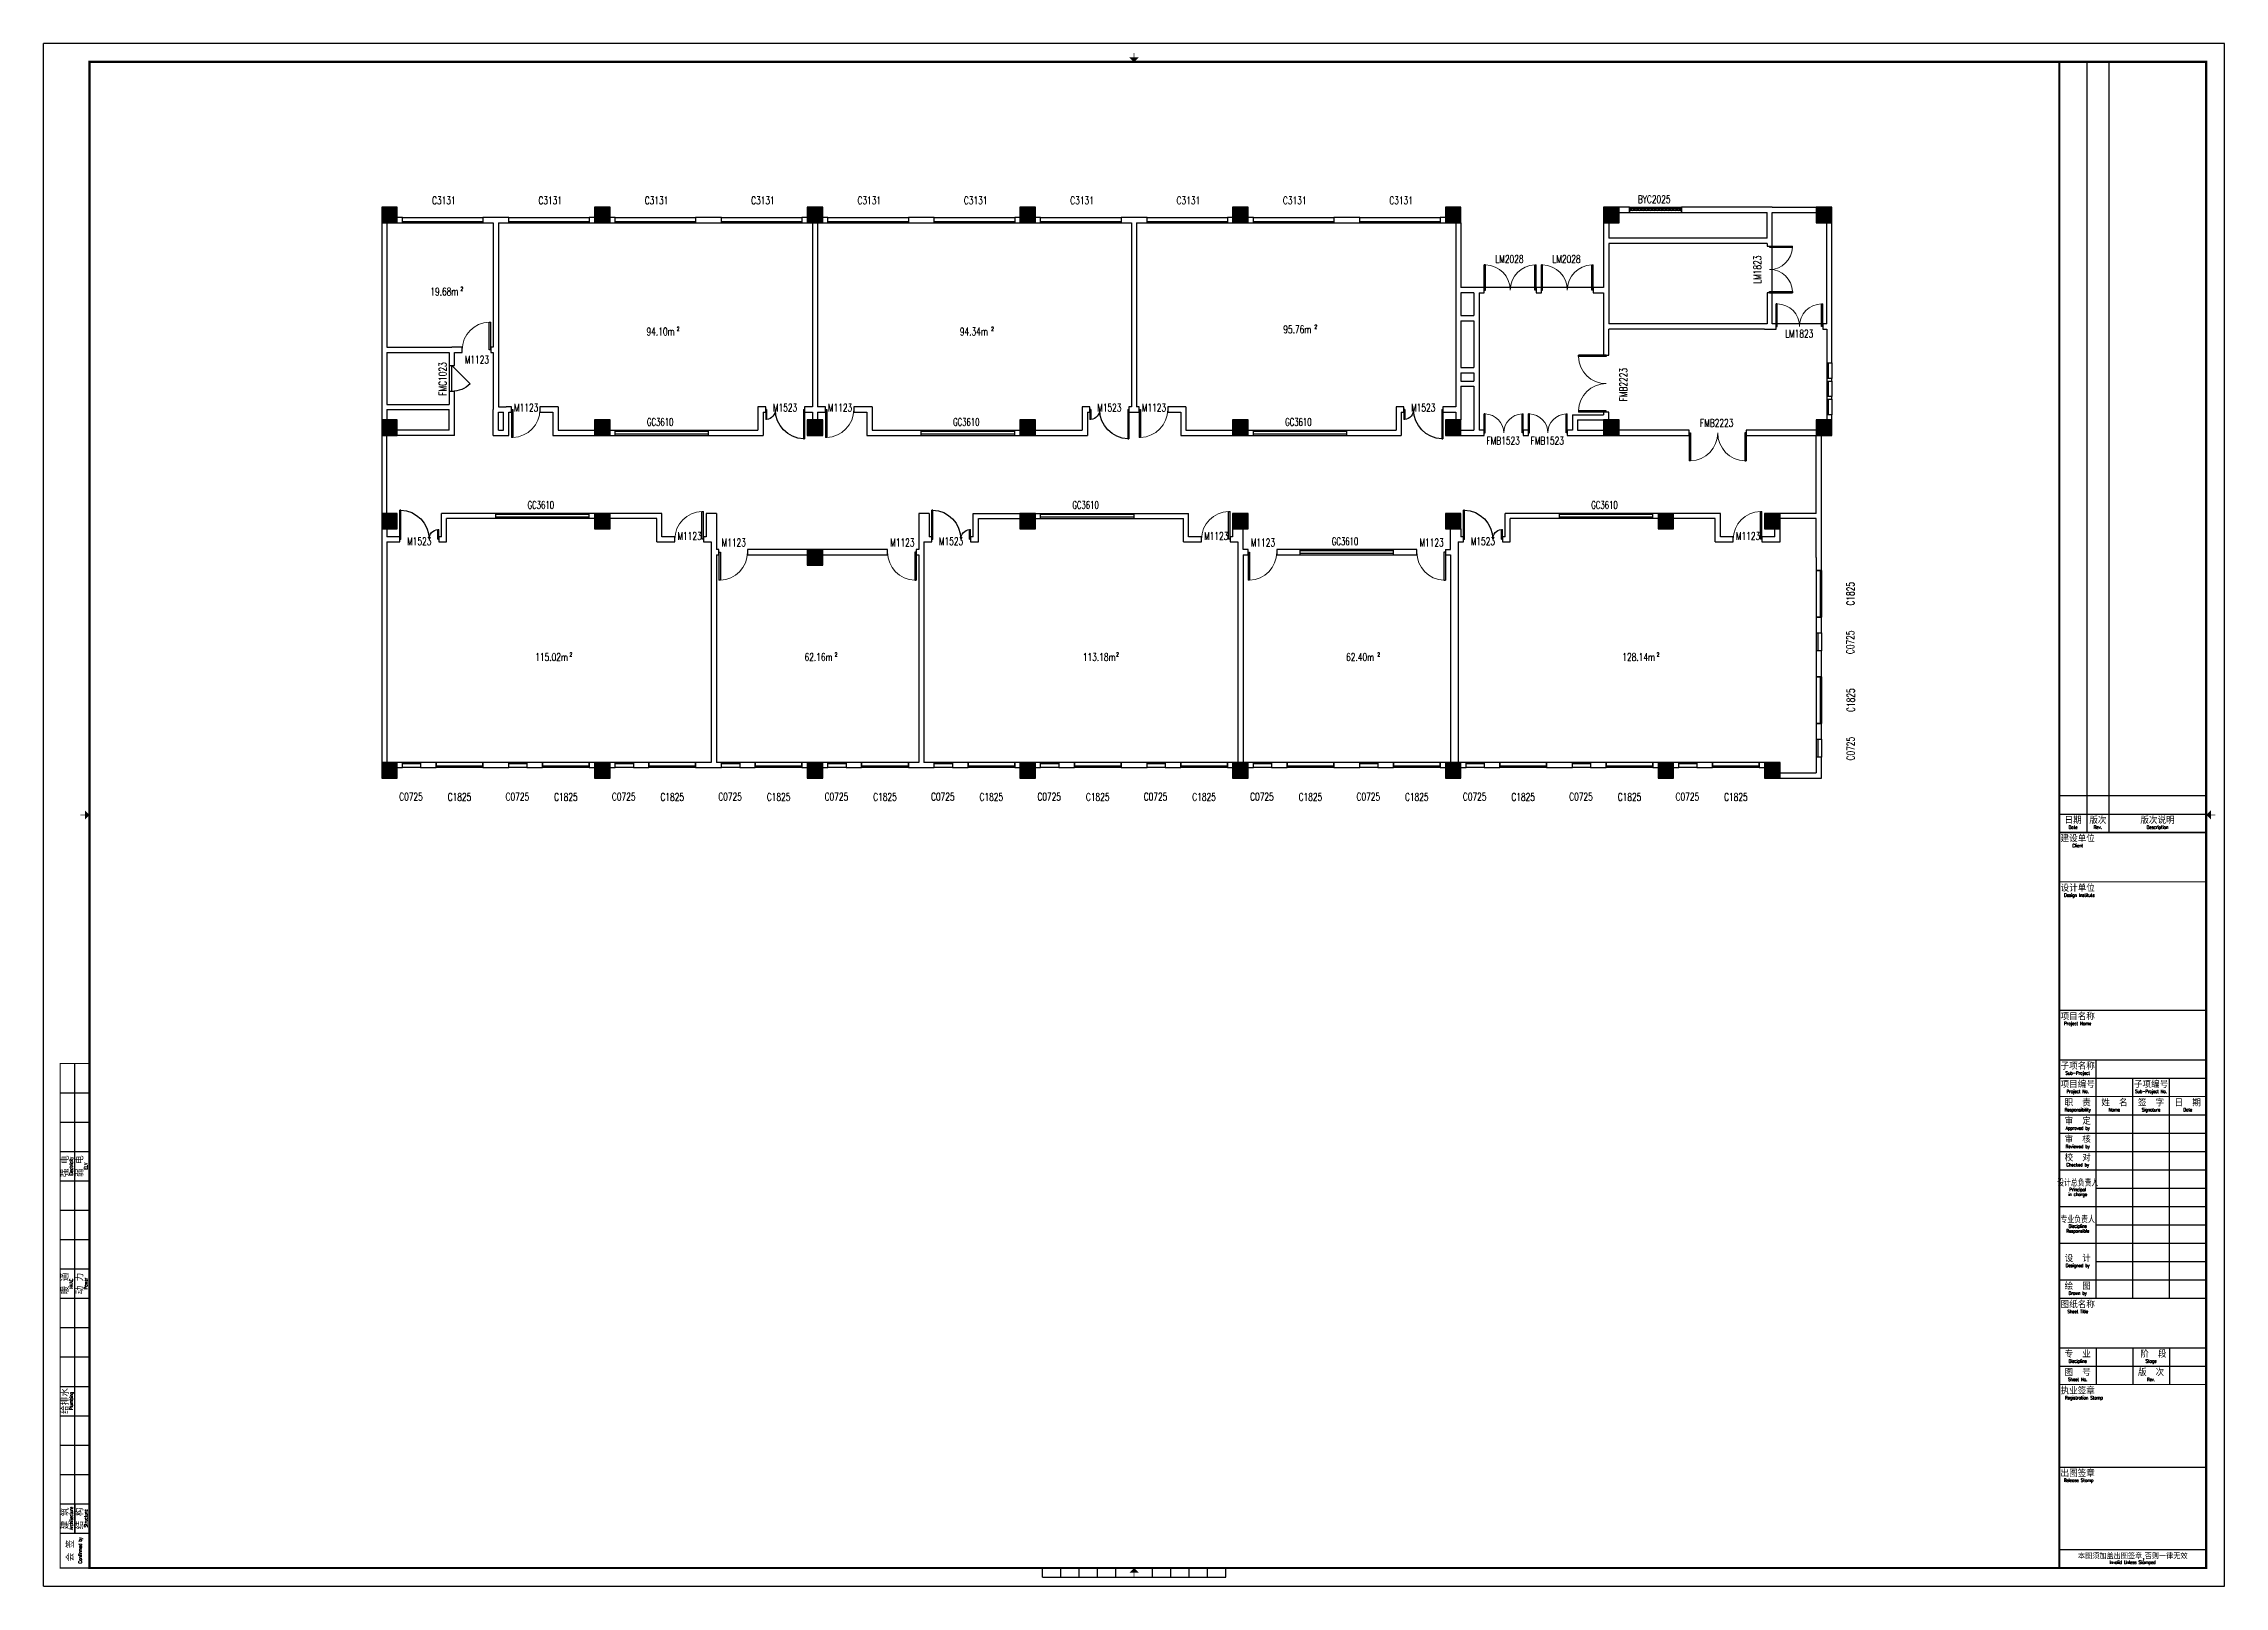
# Model space of a CAD drawing. Header units: millimetres. Extents: x 0 to 84062, y 0 to 59459.
import ezdxf
from ezdxf.enums import TextEntityAlignment as Align

# ---------------------------------------------------------------- set-up
doc = ezdxf.new("R2010")
doc.units = ezdxf.units.MM
doc.linetypes.add('DASH', pattern=[0.35, 0.25, -0.1])
for name, color, linetype in [('COLUMN', 242, 'Continuous'), ('DOOR', 242, 'Continuous'), ('DOOR_FIRE_TEXT', 7, 'Continuous'), ('FRAME', 7, 'Continuous'), ('PUB_HATCH', 8, 'Continuous'), ('SPACE', 7, 'Continuous'), ('WALL', 152, 'Continuous'), ('WINDOW', 122, 'Continuous'), ('WINDOW_TEXT', 7, 'Continuous')]:
    doc.layers.add(name, color=color, linetype=linetype)
doc.styles.add('\\M+5B7C2\\M+5CBCE\\M+5B5A5\\M+5CFDF', font='tjromans.shx', dxfattribs={"width": 0.65, "bigfont": 'tjhztxt.shx'})
doc.styles.add('_TCH_SPACE', font='SIMPLEX', dxfattribs={"height": 5, "bigfont": 'GBCBIG'})
doc.styles.add('_TCH_WINDOW', font='SIMPLEX', dxfattribs={"height": 3.5, "bigfont": 'GBCBIG'})
doc.styles.add('TKZ1_tjhts.shx', font='tjromant.shx', dxfattribs={"bigfont": 'tjhts.shx'})
doc.styles.add('TKZ2_tjkts.shx', font='tjromant.shx', dxfattribs={"bigfont": 'tjkts.shx'})

msp = doc.modelspace()

# ---------------------------------------------------------------- texts
at = {"layer": 'SPACE', "style": '_TCH_SPACE', "width": 0.705882}
for s, height, p in [('19.68m', 297.5, (14908, 49755)), ('2', 149, (16068, 49930)), ('94.10m', 297.5, (23243, 48214)), ('2', 149, (24403, 48389)), ('94.34m', 297.5, (35321, 48214)), ('2', 149, (36521, 48389)), ('95.76m', 297.5, (47786, 48296)), ('2', 149, (48986, 48471)), ('115.02m', 297.5, (18952, 35667)), ('2', 149, (20272, 35842)), ('62.16m', 297.5, (29332, 35667)), ('2', 149, (30492, 35842)), ('113.18m', 297.5, (40062, 35667)), ('2', 149, (41342, 35842)), ('62.40m', 297.5, (50208, 35667)), ('2', 149, (51408, 35842)), ('128.14m', 297.5, (60856, 35667)), ('2', 149, (62176, 35842))]:
    msp.add_text(s, height=height, dxfattribs=at).set_placement(p)

# ---------------------------------------------------------------- blocks, each defined once
blk = doc.blocks.new('TJAD_TK_A0_A')
at = {"layer": 'FRAME'}
for p, q in [((1188.9, 841.1), (-0.1, 841.1)), ((-0.1, 0.1), (-0.1, 841.1)), ((1188.9, 0.1), (1188.9, 841.1)), ((1113.9, 831.1), (1113.9, 411.1)), ((1125.9, 831.1), (1125.9, 411.1)), ((1098.9, 431.1), (1178.9, 431.1)), ((1098.9, 421.1), (1178.9, 421.1)), ((1098.9, 411.1), (1178.9, 411.1)), ((1098.9, 287.1), (1178.9, 287.1)), ((1118.9, 157.1), (1118.9, 287.1)), ((16.9, 29.1), (16.9, 285.1)), ((1098.9, 277.1), (1178.9, 277.1)), ((1138.9, 157.1), (1138.9, 277.1)), ((1158.9, 157.1), (1158.9, 277.1)), ((8.9, 269.1), (24.9, 269.1)), ((8.9, 253.1), (24.9, 253.1)), ((1098.9, 257.1), (1178.9, 257.1)), ((1098.9, 247.1), (1178.9, 247.1)), ((8.9, 237.1), (24.9, 237.1)), ((1098.9, 237.1), (1178.9, 237.1)), ((1098.9, 227.1), (1178.9, 227.1)), ((8.9, 221.1), (24.9, 221.1)), ((1118.9, 217.1), (1178.9, 217.1)), ((8.9, 205.1), (24.9, 205.1)), ((1098.9, 207.1), (1178.9, 207.1)), ((1118.9, 197.1), (1178.9, 197.1)), ((8.9, 189.1), (24.9, 189.1)), ((1098.9, 187.1), (1178.9, 187.1)), ((8.9, 173.1), (24.9, 173.1)), ((1098.9, 167.1), (1178.9, 167.1)), ((1118.9, 177.1), (1178.9, 177.1)), ((8.9, 157.1), (24.9, 157.1)), ((8.9, 141.1), (24.9, 141.1)), ((8.9, 125.1), (24.9, 125.1)), ((1098.9, 130.1), (1178.9, 130.1)), ((1098.9, 120.1), (1178.9, 120.1)), ((1118.9, 130.1), (1118.9, 110.1)), ((1138.9, 130.1), (1138.9, 110.1)), ((1158.9, 130.1), (1158.9, 110.1)), ((8.9, 109.1), (24.9, 109.1)), ((8.9, 93.1), (24.9, 93.1)), ((8.9, 77.1), (24.9, 77.1)), ((8.9, 61.1), (24.9, 61.1)), ((1098.9, 65.1), (1178.9, 65.1)), ((8.9, 45.1), (24.9, 45.1)), ((16.9, 45.1), (16.9, 29.1)), ((8.9, 29.1), (24.9, 29.1)), ((1098.9, 20.1), (1178.9, 20.1)), ((-0.1, 0.1), (1188.9, 0.1)), ((544.4, 5.1), (544.4, 10.1)), ((544.4, 5.1), (644.4, 5.1)), ((554.4, 5.1), (554.4, 10.1)), ((564.4, 5.1), (564.4, 10.1)), ((574.4, 5.1), (574.4, 10.1)), ((584.4, 5.1), (584.4, 10.1)), ((604.4, 5.1), (604.4, 10.1)), ((614.4, 5.1), (614.4, 10.1)), ((624.4, 5.1), (624.4, 10.1)), ((634.4, 5.1), (634.4, 10.1)), ((644.4, 5.1), (644.4, 10.1))]:
    blk.add_line(p, q, dxfattribs=at)
for points, const_width in [([(594.4, 833.5), (594.4, 836)], 0.3), ([(1098.9, 831.1), (1098.9, 10.1)], 1), ([(22.4, 420.6), (19.9, 420.6)], 0.3), ([(1181.5, 420.6), (1184, 420.6)], 0.3), ([(1098.9, 411.1), (1178.9, 411.1)], 0.6), ([(1098.9, 384.1), (1178.9, 384.1)], 0.6), ([(1098.9, 314.1), (1178.9, 314.1)], 0.6), ([(24.9, 10.1), (8.9, 10.1), (8.9, 285.1), (24.9, 285.1)], 0.6), ([(1098.9, 267.1), (1178.9, 267.1)], 0.6), ([(1098.9, 157.1), (1178.9, 157.1)], 0.6), ([(1098.9, 110.1), (1178.9, 110.1)], 0.6), ([(594.4, 7.6), (594.4, 5.1)], 0.3)]:
    blk.add_lwpolyline(points, dxfattribs=dict(at, const_width=const_width))
at = {"layer": 'FRAME', "const_width": 1.2}
blk.add_lwpolyline([(1178.9, 10.1), (1178.9, 831.1), (24.9, 831.1), (24.9, 10.1)], close=True, dxfattribs=at)
at = {"layer": 'FRAME'}
for points in [[(591.9, 833.5), (596.9, 833.5), (594.4, 831)], [(22.4, 418.1), (22.4, 423.1), (24.9, 420.6)], [(1181.5, 418.1), (1181.5, 423.1), (1179, 420.6)], [(596.9, 7.6), (591.9, 7.6), (594.4, 10.1)]]:
    blk.add_solid(points, dxfattribs=at)
at = {"style": 'TKZ1_tjhts.shx'}
for tag, p, height, flags in [('ClientChinese_001', (977.8, 443.6), 5, 8), ('ClientChinese_002', (1013.7, 434.7), 5, 8), ('DescriptionChineseA_001', (1089.5, 425.9), 3.6, 8), ('RevA', (1115.2, 424.6), 3, 8), ('ProjectNameChinese_001', (992.7, 296.2), 5, 8), ('SubProjectChinese_001', (1095, 282.7), 3, 8), ('SubProjectNo', (1158.7, 271.3), 3, 8), ('ApprovedBy', (1120.4, 250.3), 3.6, 8), ('ApprovedBySignPos', (1139.5, 247.8), 3.6, 9), ('ReviewedBy', (1120.4, 240.4), 3.6, 8), ('ReviewedBySignPos', (1139.6, 238.1), 3.6, 9), ('CheckedBy', (1120.4, 230.6), 3.6, 8), ('CheckedBySignPos', (1139, 228.1), 3.6, 9), ('PrincipalInCharge1', (1120.4, 219.9), 3.6, 8), ('PrincipalInCharge2', (1120.4, 210.4), 3.6, 8), ('PrincipalInCharge1SignPos', (1138.8, 217.2), 3.6, 9), ('DisciplineResponsible1', (1120.4, 200.1), 3.6, 8), ('PrincipalInCharge2SignPos', (1138.6, 207.7), 3.6, 9), ('DisciplineResponsible2', (1120.4, 190.1), 3.6, 8), ('DisciplineResponsible2SignPos', (1139, 187.6), 3.6, 9), ('DisciplineResponsible1SignPos', (1139.2, 197.4), 3.6, 9), ('DesignedBy1', (1120.4, 180.5), 3.6, 8), ('DesignedBy1SignPos', (1138.5, 177.7), 3.6, 9), ('DesignedBy2', (1120.4, 169.8), 3.6, 8), ('DesignedBy2SignPos', (1138.7, 167.2), 3.6, 9), ('DrawnBy', (1120.4, 160.2), 3.6, 8), ('DrawnBySignPos', (1138.7, 157.8), 3.6, 9), ('DisciplineChinese', (1119.2, 125.8), 3.6, 8), ('DisciplineEnglish', (1119.4, 122.2), 2.2, 8), ('StageChinese', (1158.8, 125.4), 3.6, 8), ('StageEnglish', (1158.9, 121.7), 2.2, 8), ('SheetNo', (1118.9, 114), 3, 8), ('Rev2', (1158.9, 113.6), 3, 8)]:
    blk.add_attdef(tag, p, '', height=height, dxfattribs=dict(at, flags=flags))
at = {"style": 'TKZ1_tjhts.shx', "width": 0.7, "flags": 8}
for tag, p, height in [('DateA', (1099.4, 424.6), 3), ('ProjectNo', (1119.3, 270.6), 3), ('ApprovedByDate', (1159.9, 250.4), 3.6), ('ReviewedByDate', (1159.9, 241), 3.6), ('CheckedByDate', (1159.9, 230.4), 3.6), ('PrincipalInCharge1Date', (1159.9, 220.4), 3.6), ('PrincipalInCharge2Date', (1159.9, 210.6), 3.6), ('DisciplineResponsible1Date', (1159.9, 200), 3.6), ('DisciplineResponsible2Date', (1159.9, 190.4), 3.6), ('DesignedBy1Date', (1159.9, 179.9), 3.6), ('DesignedBy2Date', (1159.9, 169.4), 3.6), ('DrawnByDate', (1159.9, 159.8), 3.6)]:
    blk.add_attdef(tag, p, '', height=height, dxfattribs=at)
at = {"style": 'TKZ1_tjhts.shx', "flags": 8}
for tag, height, p in [('DescriptionEnglishA', 2.2, (1150.8, 423.3)), ('ClientEnglish', 3, (1139.5, 390.6)), ('ProjectNameEnglish', 3, (1142, 290.3)), ('SubProjectEnglish', 2.2, (1148.8, 279.7)), ('SheetTitleEnglish', 3, (1142.8, 135.3))]:
    blk.add_attdef(tag, text='', height=height, dxfattribs=at).set_placement(p, align=Align.MIDDLE_CENTER)
at = {"style": 'TKZ1_tjhts.shx', "flags": 9}
for tag, p in [('Electricity3SignPos', (15.7, 269.9)), ('Electricity2SignPos', (15.7, 253.1)), ('ELV3SignPos', (23.5, 269.6)), ('ELV2SignPos', (23.5, 252.8)), ('Electricity1SignPos', (15.6, 237.8)), ('ELV1SignPos', (23.4, 237.5)), ('HVAC3SignPos', (15, 205.9)), ('Power3SignPos', (23.2, 205.9)), ('HVAC2SignPos', (15.1, 189.2)), ('Power2SignPos', (23.4, 189.5)), ('HVAC1SignPos', (15.9, 173.2)), ('Power1SignPos', (23.8, 173.2)), ('Plumbing3SignPos', (16.1, 141.1)), ('Structure7SignPos', (23.2, 141.1)), ('Plumbing2SignPos', (14.8, 125.6)), ('Structure6SignPos', (23, 125.9)), ('Plumbing1SignPos', (15.7, 109.1)), ('Structure5SignPos', (23, 110.1)), ('Structure4SignPos', (23, 93.8)), ('Architecture3SignPos', (16.1, 77.1)), ('Structure3SignPos', (22.7, 77.5)), ('Architecture2SignPos', (15.8, 61.2)), ('Structure2SignPos', (23.1, 62)), ('Architecture1SignPos', (16.9, 45.1)), ('Structure1SignPos', (23.1, 45.9))]:
    blk.add_attdef(tag, p, '', height=2.5, rotation=90, dxfattribs=at)
at = {"style": 'TKZ1_tjhts.shx', "flags": 8}
blk.add_attdef('SheetTitleChinese', text='', height=5, dxfattribs=at).set_placement((1140.4, 148.1), align=Align.TOP_CENTER)
at = {"layer": 'FRAME', "style": 'TKZ2_tjkts.shx'}
for s, height, p in [('\\M+5C8D5\\M+5C6DA', 3.6, (1106.4, 417.6)), ('\\M+5B0E6\\M+5B4CE', 3.6, (1119.9, 417.6)), ('\\M+5B0E6\\M+5B4CE\\M+5CBB5\\M+5C3F7', 3.6, (1152.4, 417.6)), ('\\M+5BDA8\\M+5C9E8\\M+5B5A5\\M+5CEBB', 3.6, (1108.9, 407.6)), ('\\M+5C9E8\\M+5BCC6\\M+5B5A5\\M+5CEBB', 3.6, (1108.9, 380.6)), ('\\M+5CFEE\\M+5C4BF\\M+5C3FB\\M+5B3C6', 3.6, (1108.9, 310.6)), ('\\M+5D7D3\\M+5CFEE\\M+5C3FB\\M+5B3C6', 3.6, (1108.9, 283.6)), ('\\M+5CFEE\\M+5C4BF\\M+5B1E0\\M+5BAC5', 3.6, (1108.9, 273.6)), ('\\M+5D7D3\\M+5CFEE\\M+5B1E0\\M+5BAC5', 3.6, (1148.9, 273.6)), ('\\M+5D6B0  \\M+5D4F0', 3.6, (1108.9, 263.6)), ('\\M+5D0D5  \\M+5C3FB', 3.6, (1128.9, 263.6)), ('\\M+5C7A9  \\M+5D7D6', 3.6, (1148.9, 263.6)), ('\\M+5C8D5  \\M+5C6DA', 3.6, (1168.9, 263.6)), ('\\M+5C9F3  \\M+5B6A8', 3.6, (1108.9, 253.6)), ('\\M+5C9F3  \\M+5BACB', 3.6, (1108.9, 243.6)), ('\\M+5D0A3  \\M+5B6D4', 3.6, (1108.9, 233.6)), ('\\M+5C9E8  \\M+5BCC6', 3.6, (1108.9, 178.7)), ('\\M+5CDBC\\M+5D6BD\\M+5C3FB\\M+5B3C6', 3.6, (1108.9, 153.6)), ('\\M+5BBE6  \\M+5CDBC', 3.6, (1108.9, 163.6)), ('\\M+5D7A8  \\M+5D2B5', 3.6, (1108.9, 126.6)), (' \\M+5BDD7  \\M+5B6CE', 3.6, (1148.9, 126.6)), ('\\M+5D6B4\\M+5D2B5\\M+5C7A9\\M+5D5C2', 3.6, (1108.9, 106.6)), ('\\M+5CDBC  \\M+5BAC5', 3.6, (1108.9, 116.6)), ('\\M+5B0E6  \\M+5B4CE', 3.6, (1148.9, 116.6)), ('\\M+5B3F6\\M+5CDBC\\M+5C7A9\\M+5D5C2', 3.6, (1108.9, 61.6)), ('\\M+5B1BE\\M+5CDBC\\M+5D0EB\\M+5BCD3\\M+5B8C7\\M+5B3F6\\M+5CDBC\\M+5C7A9\\M+5D5C2,\\M+5B7F1\\M+5D4F2\\M+5D2BB\\M+5C2C9\\M+5CEDE\\M+5D0A7', 3, (1138.9, 16.5))]:
    blk.add_text(s, height=height, dxfattribs=at).set_placement(p, align=Align.MIDDLE_CENTER)
for s, height, width, p in [('Date', 1.8, 0.8, (1106.4, 413.9)), ('Client', 1.8, 0.8, (1108.9, 403.9)), ('Rev.', 1.8, 0.8, (1119.9, 413.9)), ('Description', 1.8, 0.8, (1152.4, 413.9)), ('Design Institute', 1.8, 0.8, (1109.8, 376.9)), ('Project Name', 1.8, 0.8, (1108.9, 306.9)), ('Sub-Project', 1.8, 0.8, (1108.9, 279.9)), ('Project No.', 1.8, 0.8, (1108.9, 269.9)), ('Sub-Project No.', 1.8, 0.7, (1148.9, 269.9)), ('Responsibility', 1.8, 0.8, (1108.9, 259.9)), ('Approved by', 1.8, 0.8, (1108.9, 249.9)), ('Name', 1.8, 0.8, (1128.9, 259.9)), ('Signature', 1.8, 0.8, (1148.9, 259.9)), ('Date', 1.8, 0.8, (1168.9, 259.9)), ('Reviewed by', 1.8, 0.8, (1108.9, 239.9)), ('Checked by', 1.8, 0.8, (1108.9, 229.9)), ('\\M+5C9E8\\M+5BCC6\\M+5D7DC\\M+5B8BA\\M+5D4F0\\M+5C8CB', 3.6, 0.8, (1108.9, 219.9)), ('in charge', 1.8, 0.8, (1108.9, 213.8)), ('Principal', 1.8, 0.8, (1108.9, 216.4)), ('\\M+5D7A8\\M+5D2B5\\M+5B8BA\\M+5D4F0\\M+5C8CB', 3.6, 0.8, (1108.9, 199.9)), ('Responsible', 1.8, 0.8, (1108.9, 193.8)), ('Discipline', 1.8, 0.8, (1108.9, 196.5)), ('Designed by', 1.8, 0.8, (1108.9, 175)), ('Drawn by', 1.8, 0.8, (1108.9, 159.9)), ('Sheet Title', 1.8, 0.8, (1108.9, 149.9)), ('Discipline', 1.8, 0.8, (1108.9, 122.9)), ('Stage', 1.8, 0.8, (1148.9, 122.9)), ('Sheet No.', 1.8, 0.8, (1108.9, 112.9)), ('Rev.', 1.8, 0.8, (1148.9, 112.9)), ('Registration Stamp', 1.8, 0.8, (1112.3, 102.9)), ('Release Stamp', 1.8, 0.8, (1109.4, 57.9)), ('Invalid Unless Stamped', 1.8, 0.8, (1138.9, 13.2))]:
    blk.add_text(s, height=height, dxfattribs=dict(at, width=width)).set_placement(p, align=Align.MIDDLE_CENTER)
for s, p in [('\\M+5C7BF \\M+5B5E7', (11.7, 229.1)), ('\\M+5C8F5 \\M+5B5E7', (19.7, 229.1)), ('\\M+5C5AF \\M+5CDA8', (11.7, 165.1)), ('\\M+5B6AF \\M+5C1A6', (19.7, 165.1)), ('\\M+5B8F8\\M+5C5C5\\M+5CBAE', (11.7, 101.1)), ('\\M+5BDA8 \\M+5D6FE', (11.7, 37.1)), ('\\M+5BDE1 \\M+5B9B9', (19.7, 37.1)), ('\\M+5BBE1 \\M+5C7A9', (14.5, 19.6))]:
    blk.add_text(s, height=3.6, rotation=90, dxfattribs=at).set_placement(p, align=Align.MIDDLE_CENTER)
at = {"layer": 'FRAME', "style": 'TKZ2_tjkts.shx', "width": 0.8}
for s, p in [('Electricity', (14.9, 229.1)), ('ELV', (22.9, 229.1)), ('HVAC', (14.9, 165.1)), ('Power', (22.9, 165.1)), ('Plumbing', (14.9, 101.1)), ('Architecture', (14.9, 37.1)), ('Structure', (22.9, 37.1)), ('Confirmed by', (19.8, 19.7))]:
    blk.add_text(s, height=1.8, rotation=90, dxfattribs=at).set_placement(p, align=Align.MIDDLE_CENTER)
blk = doc.blocks.new('WD-HIGH')
at = {"layer": 'WINDOW'}
for p, q in [((1050564, 1525426), (1050564, 1525626)), ((1054164, 1525426), (1054164, 1525626))]:
    blk.add_line(p, q, dxfattribs=at)
at = {"layer": 'WINDOW', "linetype": 'DASH', "extrusion": (0, 0, -1)}
for p, q in [((1054164, 1525576), (1050564, 1525576)), ((1054164, 1525476), (1050564, 1525476))]:
    blk.add_line(p, q, dxfattribs=at)
at = {"layer": 'WINDOW_TEXT', "style": '\\M+5B7C2\\M+5CBCE\\M+5B5A5\\M+5CFDF', "width": 0.65}
blk.add_text('GC3610', height=300, dxfattribs=at).set_placement((1051788, 1525799))
blk = doc.blocks.new('$WINLIB2D$00000004')
at = {"color": 0}
for points in [[(-0.5, 0.5), (-0.5, -0.5)], [(-0.5, 0.5), (0.5, 0.5)], [(0.5, -0.5), (0.5, 0.5)], [(-0.5, 0.241), (0.5, 0.241)], [(-0.5, -0.5), (0.5, -0.5)]]:
    blk.add_lwpolyline(points, dxfattribs=at)
blk = doc.blocks.new('$DorLib2D$00000002')
for p, q in [((-0.5, 0), (-0.5, 0.4875)), ((-0.475, 0.4875), (-0.5, 0.4875)), ((-0.475, 0), (-0.475, 0.4875)), ((0.475, 0), (0.475, 0.4875)), ((0.475, 0.4875), (0.5, 0.4875)), ((0.5, 0), (0.5, 0.4875)), ((-0.5, 0), (-0.475, 0)), ((0.5, 0), (0.475, 0))]:
    blk.add_line(p, q)
at = {"lineweight": 13}
for centre, start, end in [((-0.4875, 0), 0, 88.53072), ((0.4875, 0), 91.46928, 180)]:
    blk.add_arc(centre, 0.4875, start, end, dxfattribs=at)
blk = doc.blocks.new('_FZH')
blk.add_lwpolyline([(-0.5, -0.5), (0.5, -0.5), (0.5, 0.5), (-0.5, 0.5)], close=True)
at = {"layer": 'PUB_HATCH'}
blk.add_solid([(-0.5, -0.5), (0.5, -0.5), (-0.5, 0.5), (0.5, 0.5)], dxfattribs=at)
blk = doc.blocks.new('$DorLib2D$00000001')
for p, q in [((0.45, 0.975), (0.5, 0.975)), ((0.45, 0), (0.45, 0.975)), ((0.5, 0), (0.5, 0.975)), ((0.5, 0), (0.45, 0))]:
    blk.add_line(p, q)
at = {"lineweight": 13}
blk.add_arc((0.475, 0), 0.975, 91.46928, 180, dxfattribs=at)
blk = doc.blocks.new('$DorLib2D$00000225')
at = {"color": 0}
for p, q in [((0.475, -0.001), (0.475, 0.752)), ((0.475, 0.752), (0.5, 0.752)), ((0.5, -0.001), (0.5, 0.752)), ((-0.5, 0), (-0.5, 0.252)), ((-0.475, 0.252), (-0.5, 0.252)), ((-0.475, 0), (-0.475, 0.252)), ((-0.475, 0), (-0.5, 0)), ((0.475, -0.001), (0.5, -0.001))]:
    blk.add_line(p, q, dxfattribs=at)
for centre, radius, start, end in [((0.505, -0.002), 0.755, 92.2493, 179.7238), ((-0.501, 0.003), 0.251, 359.7899, 84.0974)]:
    blk.add_arc(centre, radius, start, end, dxfattribs=at)
blk = doc.blocks.new('$WINLIB2D$00000039')
at = {"color": 0}
for points in [[(-0.5, 0.5), (-0.5, -0.5)], [(0.5, 0.5), (-0.5, 0.5)], [(0.5, -0.5), (0.5, 0.5)], [(-0.5, 0.167), (0.5, 0.167)], [(-0.452, -0.167), (-0.5, 0.084)], [(-0.384, -0.167), (-0.448, 0.167)], [(-0.316, -0.167), (-0.38, 0.167)], [(-0.248, -0.167), (-0.312, 0.167)], [(-0.18, -0.167), (-0.244, 0.167)], [(-0.112, -0.167), (-0.176, 0.167)], [(-0.044, -0.167), (-0.108, 0.167)], [(0.024, -0.167), (-0.04, 0.167)], [(0.092, -0.167), (0.028, 0.167)], [(0.16, -0.167), (0.096, 0.167)], [(0.228, -0.167), (0.164, 0.167)], [(0.296, -0.167), (0.232, 0.167)], [(0.364, -0.167), (0.3, 0.167)], [(0.432, -0.167), (0.368, 0.167)], [(0.5, -0.167), (0.436, 0.167)], [(-0.5, -0.167), (0.5, -0.167)], [(0.5, -0.5), (-0.5, -0.5)]]:
    blk.add_lwpolyline(points, dxfattribs=at)
blk = doc.blocks.new('$DorLib2D$00000114')
at = {"color": 0}
blk.add_line((0.5, 0), (-0.207, 0.707), dxfattribs=at)
blk.add_arc((0.5, 0), 1, 135, 180, dxfattribs=at)

# ---------------------------------------------------------------- linework, layer by layer
at = {"layer": 'DOOR'}
msp.add_line((15733, 46055), (15733, 47055), dxfattribs=at)
at = {"layer": 'WALL'}
for p, q in [((61133, 53155), (60733, 53155)), ((61133, 52955), (61133, 53155)), ((66633, 53155), (63133, 53155)), ((63133, 53155), (63133, 52955)), ((66633, 53155), (68333, 53155)), ((13033, 52555), (13033, 47655)), ((13233, 52555), (13233, 47755)), ((13833, 52755), (13633, 52755)), ((13633, 52555), (13833, 52555)), ((13833, 52555), (13833, 52755)), ((17433, 52755), (16933, 52755)), ((16933, 52755), (16933, 52555)), ((16933, 52555), (17333, 52555)), ((17333, 52555), (17333, 47755)), ((17933, 52755), (17433, 52755)), ((17533, 52555), (17933, 52555)), ((17533, 52555), (17533, 47655)), ((17933, 52555), (17933, 52755)), ((21233, 52755), (21033, 52755)), ((21033, 52755), (21033, 52555)), ((21033, 52555), (21233, 52555)), ((22033, 52755), (21833, 52755)), ((21833, 52555), (22033, 52555)), ((22033, 52555), (22033, 52755)), ((26133, 52755), (25133, 52755)), ((25133, 52755), (25133, 52555)), ((25133, 52555), (26133, 52555)), ((26133, 52555), (26133, 52755)), ((29433, 52755), (29233, 52755)), ((29233, 52755), (29233, 52555)), ((29233, 52555), (29433, 52555)), ((29633, 52555), (29633, 45455)), ((29833, 52555), (29833, 45455)), ((30233, 52755), (30033, 52755)), ((30033, 52555), (30233, 52555)), ((30233, 52555), (30233, 52755)), ((34333, 52755), (33333, 52755)), ((33333, 52755), (33333, 52555)), ((33333, 52555), (34333, 52555)), ((34333, 52555), (34333, 52755)), ((37633, 52755), (37433, 52755)), ((37433, 52755), (37433, 52555)), ((37433, 52555), (37633, 52555)), ((38433, 52755), (38233, 52755)), ((38233, 52555), (38433, 52555)), ((38433, 52555), (38433, 52755)), ((42033, 52755), (41533, 52755)), ((41533, 52755), (41533, 52555)), ((41533, 52555), (41933, 52555)), ((41933, 52555), (41933, 45455)), ((42533, 52755), (42033, 52755)), ((42133, 52555), (42133, 45455)), ((42133, 52555), (42533, 52555)), ((42533, 52555), (42533, 52755)), ((45833, 52755), (45633, 52755)), ((45633, 52755), (45633, 52555)), ((45633, 52555), (45833, 52555)), ((46633, 52755), (46433, 52755)), ((46433, 52555), (46633, 52555)), ((46633, 52555), (46633, 52755)), ((50733, 52755), (49733, 52755)), ((49733, 52755), (49733, 52555)), ((49733, 52555), (50733, 52555)), ((50733, 52555), (50733, 52755)), ((54033, 52755), (53833, 52755)), ((53833, 52755), (53833, 52555)), ((53833, 52555), (54033, 52555)), ((54433, 52555), (54433, 49955)), ((54633, 52555), (54633, 50055)), ((60133, 52555), (60133, 51875)), ((60333, 52555), (60333, 51955)), ((60733, 52955), (61133, 52955)), ((63133, 52955), (66433, 52955)), ((66433, 51955), (66433, 52955)), ((66633, 51875), (66633, 52955)), ((66633, 52955), (68333, 52955)), ((68733, 48655), (68733, 52555)), ((68933, 48555), (68933, 52555)), ((60133, 51875), (60133, 50055)), ((66433, 51955), (60333, 51955)), ((66433, 51755), (60333, 51755)), ((60333, 51755), (60333, 49955)), ((66433, 51755), (66433, 51655)), ((66433, 51655), (66633, 51655)), ((66633, 51655), (66633, 51875)), ((54433, 49955), (54433, 48875)), ((55033, 50055), (54633, 50055)), ((54633, 49855), (54633, 48975)), ((55133, 49855), (54633, 49855)), ((55533, 50055), (55033, 50055)), ((55133, 49855), (55133, 48975)), ((55333, 49855), (55533, 49855)), ((55333, 49855), (55333, 48875)), ((55533, 49855), (55533, 50055)), ((57733, 50055), (57533, 50055)), ((57533, 50055), (57533, 49855)), ((57533, 49855), (57733, 49855)), ((57733, 49855), (57733, 50055)), ((60133, 50055), (59733, 50055)), ((59733, 50055), (59733, 49855)), ((59733, 49855), (60133, 49855)), ((60133, 49855), (60133, 48555)), ((60333, 49955), (60333, 48655)), ((66633, 49855), (66433, 49855)), ((66433, 49855), (66433, 48655)), ((66633, 48655), (66633, 49855)), ((54433, 48875), (54433, 46875)), ((54633, 48975), (55133, 48975)), ((54633, 48775), (55133, 48775)), ((54633, 48775), (54633, 46975)), ((55133, 48775), (55133, 46975)), ((55333, 48875), (55333, 47475)), ((60133, 48555), (60133, 47455)), ((66433, 48655), (60333, 48655)), ((60333, 47455), (60333, 48455)), ((66333, 48455), (60333, 48455)), ((66333, 48455), (66783, 48455)), ((66783, 48655), (66633, 48655)), ((66783, 48455), (66783, 48655)), ((68733, 48655), (68583, 48655)), ((68583, 48655), (68583, 48455)), ((68583, 48455), (68733, 48455)), ((68733, 48455), (68733, 47155)), ((68933, 47155), (68933, 48555)), ((13033, 47655), (13033, 45455)), ((13233, 47755), (15733, 47755)), ((13233, 47555), (15633, 47555)), ((13233, 47555), (13233, 45555)), ((15633, 47555), (15633, 47055)), ((16133, 47755), (15733, 47755)), ((15833, 47555), (16133, 47555)), ((15833, 47055), (15833, 47555)), ((16133, 47555), (16133, 47755)), ((17333, 47755), (17233, 47755)), ((17233, 47755), (17233, 47555)), ((17233, 47555), (17333, 47555)), ((17333, 47555), (17333, 45355)), ((17533, 47655), (17533, 45455)), ((55333, 47475), (55333, 46875)), ((60133, 47455), (60333, 47455)), ((68733, 47155), (68933, 47155)), ((15633, 47055), (15833, 47055)), ((54433, 46875), (54433, 46355)), ((54433, 46355), (54433, 45455)), ((54633, 46975), (55133, 46975)), ((54633, 46775), (54993, 46775)), ((54633, 46775), (54633, 46455)), ((54633, 46455), (55133, 46455)), ((54633, 46255), (55133, 46255)), ((54633, 46255), (54633, 45355)), ((54993, 46775), (55133, 46775)), ((55133, 46775), (55133, 46455)), ((55133, 46255), (55133, 44555)), ((55333, 46875), (55333, 46355)), ((55333, 46355), (55333, 44555)), ((68933, 46555), (68733, 46555)), ((68733, 46555), (68733, 46455)), ((68733, 46455), (68933, 46455)), ((68933, 46455), (68933, 46555)), ((13033, 45455), (13033, 44955)), ((13233, 45555), (15633, 45555)), ((15833, 46055), (15633, 46055)), ((15633, 46055), (15633, 45555)), ((15833, 45455), (15833, 46055)), ((15833, 44355), (15833, 45455)), ((17533, 45455), (17833, 45455)), ((18033, 45455), (17833, 45455)), ((18033, 45255), (18033, 45455)), ((19833, 45455), (19133, 45455)), ((19133, 45455), (19133, 45255)), ((19833, 45455), (19833, 44555)), ((27833, 45455), (27533, 45455)), ((27533, 45455), (27533, 44555)), ((27833, 45255), (27833, 45455)), ((29633, 45455), (29333, 45455)), ((29333, 45455), (29333, 45255)), ((30133, 45455), (29833, 45455)), ((30133, 45255), (30133, 45455)), ((31933, 45455), (31233, 45455)), ((31233, 45455), (31233, 45255)), ((31933, 45455), (31933, 44555)), ((40333, 45455), (40033, 45455)), ((40033, 45455), (40033, 44555)), ((40333, 45255), (40333, 45455)), ((41933, 45455), (41833, 45455)), ((41833, 45455), (41833, 45255)), ((42233, 45455), (42133, 45455)), ((42233, 45255), (42233, 45455)), ((44033, 45455), (43333, 45455)), ((43333, 45455), (43333, 45255)), ((44033, 45455), (44033, 44555)), ((52433, 45455), (52133, 45455)), ((52133, 45455), (52133, 44555)), ((52433, 45255), (52433, 45455)), ((54433, 45455), (53933, 45455)), ((53933, 45455), (53933, 45255)), ((68933, 45855), (68733, 45855)), ((68733, 45855), (68733, 45755)), ((68733, 45755), (68933, 45755)), ((68933, 45755), (68933, 45855)), ((13233, 45355), (15633, 45355)), ((13233, 45355), (13233, 44955)), ((15633, 44555), (13633, 44555)), ((15633, 44555), (15633, 45355)), ((17333, 44355), (17333, 45355)), ((17533, 45255), (17733, 45255)), ((17533, 44555), (17533, 45255)), ((17533, 44555), (17733, 44555)), ((17733, 44555), (17733, 45255)), ((17933, 44355), (17933, 45255)), ((17933, 45255), (18033, 45255)), ((19133, 45255), (19633, 45255)), ((19633, 45255), (19633, 44355)), ((19833, 44555), (21233, 44555)), ((21833, 44555), (27533, 44555)), ((27733, 45255), (27833, 45255)), ((27733, 45255), (27733, 44355)), ((29333, 45255), (29633, 45255)), ((29633, 45255), (29633, 44955)), ((29833, 45255), (30133, 45255)), ((29833, 45255), (29833, 44955)), ((31233, 45255), (31733, 45255)), ((31733, 45255), (31733, 44355)), ((31933, 44555), (37633, 44555)), ((38233, 44555), (40033, 44555)), ((40233, 45255), (40333, 45255)), ((40233, 45255), (40233, 44355)), ((41833, 45255), (42033, 45255)), ((42033, 45255), (42233, 45255)), ((43333, 45255), (43833, 45255)), ((43833, 45255), (43833, 44355)), ((44033, 44555), (45833, 44555)), ((46433, 44555), (52133, 44555)), ((52333, 45255), (52433, 45255)), ((52333, 45255), (52333, 44355)), ((53933, 45255), (54433, 45255)), ((54433, 45255), (54433, 44955)), ((54633, 45355), (54633, 44955)), ((54633, 44555), (55133, 44555)), ((55533, 44555), (55333, 44555)), ((55533, 44355), (55533, 44555)), ((57233, 44555), (57033, 44555)), ((57033, 44555), (57033, 44355)), ((57233, 44355), (57233, 44555)), ((58933, 44555), (58733, 44555)), ((58733, 44555), (58733, 44355)), ((58933, 45155), (60133, 45155)), ((58933, 45155), (58933, 44555)), ((59133, 44955), (60133, 44955)), ((59133, 44955), (59133, 44555)), ((59133, 44555), (60133, 44555)), ((60333, 45255), (60133, 45255)), ((60133, 45255), (60133, 45155)), ((60333, 44955), (60333, 45255)), ((63433, 44555), (60733, 44555)), ((63433, 44355), (63433, 44555)), ((68333, 44555), (65633, 44555)), ((65633, 44555), (65633, 44355)), ((68933, 45155), (68733, 45155)), ((68733, 45155), (68733, 44955)), ((68933, 44955), (68933, 45155)), ((13033, 44355), (13033, 41355)), ((13233, 41355), (13233, 44355)), ((15833, 44355), (13633, 44355)), ((17333, 44355), (17933, 44355)), ((19633, 44355), (21233, 44355)), ((21833, 44355), (27733, 44355)), ((31733, 44355), (37633, 44355)), ((38233, 44355), (40233, 44355)), ((43833, 44355), (45833, 44355)), ((46433, 44355), (52333, 44355)), ((54633, 44355), (55033, 44355)), ((55033, 44355), (55533, 44355)), ((57033, 44355), (57233, 44355)), ((58733, 44355), (59233, 44355)), ((59233, 44355), (60133, 44355)), ((60733, 44355), (63433, 44355)), ((65633, 44355), (68333, 44355)), ((68333, 41355), (68333, 44355)), ((68533, 41355), (68533, 44355)), ((15333, 40455), (15333, 41355)), ((21233, 41355), (15333, 41355)), ((23833, 41355), (21833, 41355)), ((23833, 40455), (23833, 41355)), ((25533, 41355), (25533, 40455)), ((25933, 41355), (25533, 41355)), ((25933, 41355), (25933, 40355)), ((33733, 41355), (33733, 40355)), ((34133, 41355), (33733, 41355)), ((34133, 41355), (34133, 40455)), ((35833, 40455), (35833, 41355)), ((35833, 41355), (37633, 41355)), ((38233, 41355), (44133, 41355)), ((44133, 40455), (44133, 41355)), ((56333, 40455), (56333, 41355)), ((62233, 41355), (56333, 41355)), ((64633, 41355), (62833, 41355)), ((64633, 40455), (64633, 41355)), ((68333, 41355), (66933, 41355)), ((68533, 39656), (68533, 41355)), ((13033, 40755), (13033, 40355)), ((13033, 40355), (13033, 31755)), ((13233, 40755), (13233, 40455)), ((13733, 40455), (13233, 40455)), ((13333, 41055), (13333, 41055)), ((13333, 40955), (13333, 40955)), ((13333, 40855), (13333, 40855)), ((13733, 40255), (13733, 40455)), ((15333, 40455), (15233, 40455)), ((15233, 40455), (15233, 40255)), ((15533, 40255), (15533, 41155)), ((21233, 41155), (15533, 41155)), ((23633, 41155), (21833, 41155)), ((23633, 40255), (23633, 41155)), ((24333, 40455), (23833, 40455)), ((24333, 40255), (24333, 40455)), ((25533, 40455), (25433, 40455)), ((25433, 40455), (25433, 40255)), ((25933, 40355), (25933, 39956)), ((33733, 40355), (33733, 39956)), ((34233, 40455), (34133, 40455)), ((34233, 40255), (34233, 40455)), ((35833, 40455), (35733, 40455)), ((35733, 40455), (35733, 40255)), ((36033, 40255), (36033, 41155)), ((36033, 41155), (37633, 41155)), ((38233, 41155), (43933, 41155)), ((43933, 40255), (43933, 41155)), ((44633, 40455), (44133, 40455)), ((44633, 40255), (44633, 40455)), ((45833, 40455), (45733, 40455)), ((45733, 40455), (45733, 40255)), ((45833, 40755), (45833, 40455)), ((46233, 39956), (46233, 40755)), ((54233, 39956), (54233, 40755)), ((54633, 40755), (54633, 40455)), ((54733, 40455), (54633, 40455)), ((54733, 40255), (54733, 40455)), ((56333, 40455), (56233, 40455)), ((56233, 40455), (56233, 40255)), ((56533, 40255), (56533, 41155)), ((62233, 41155), (56533, 41155)), ((64433, 41155), (62833, 41155)), ((64433, 40255), (64433, 41155)), ((65133, 40455), (64633, 40455)), ((65133, 40255), (65133, 40455)), ((66733, 40455), (66233, 40455)), ((66233, 40455), (66233, 40255)), ((66733, 40455), (66733, 40755)), ((68333, 41155), (66933, 41155)), ((66933, 40255), (66933, 40755)), ((68333, 39656), (68333, 41155)), ((13233, 40255), (13733, 40255)), ((13233, 40255), (13233, 31755)), ((15233, 40255), (15533, 40255)), ((23633, 40255), (24333, 40255)), ((25433, 40255), (25733, 40255)), ((25733, 40255), (25733, 39656)), ((25733, 39656), (25733, 31755)), ((26033, 39956), (25933, 39956)), ((25933, 39756), (26033, 39756)), ((25933, 39756), (25933, 31755)), ((26033, 39756), (26033, 39956)), ((29433, 39956), (27133, 39956)), ((27133, 39956), (27133, 39756)), ((27133, 39756), (29433, 39756)), ((32533, 39956), (30033, 39956)), ((30033, 39756), (32533, 39756)), ((32533, 39756), (32533, 39956)), ((33733, 39956), (33633, 39956)), ((33633, 39956), (33633, 39756)), ((33633, 39756), (33733, 39756)), ((33733, 39756), (33733, 31755)), ((33933, 40255), (34233, 40255)), ((33933, 40255), (33933, 39656)), ((33933, 39656), (33933, 31755)), ((35733, 40255), (36033, 40255)), ((43933, 40255), (44633, 40255)), ((45733, 40255), (46033, 40255)), ((46033, 40255), (46033, 39656)), ((46033, 39656), (46033, 31755)), ((46433, 39956), (46233, 39956)), ((46233, 39756), (46433, 39756)), ((46233, 39756), (46233, 31755)), ((46433, 39756), (46433, 39956)), ((52933, 39956), (47533, 39956)), ((47533, 39956), (47533, 39756)), ((47533, 39756), (52933, 39756)), ((52933, 39756), (52933, 39956)), ((54033, 39956), (54033, 39756)), ((54033, 39956), (54233, 39956)), ((54033, 39756), (54233, 39756)), ((54233, 39756), (54233, 31755)), ((54533, 40255), (54733, 40255)), ((54533, 40255), (54533, 31755)), ((56233, 40255), (56533, 40255)), ((64433, 40255), (65133, 40255)), ((66233, 40255), (66933, 40255)), ((68333, 39655), (68333, 39155)), ((68533, 39155), (68533, 39655)), ((68333, 39155), (68533, 39155)), ((68533, 37355), (68333, 37355)), ((68333, 37355), (68333, 36755)), ((68533, 36755), (68533, 37355)), ((68333, 36755), (68533, 36755)), ((68533, 36055), (68333, 36055)), ((68333, 36055), (68333, 35055)), ((68533, 35055), (68533, 36055)), ((68333, 35055), (68533, 35055)), ((68533, 33255), (68333, 33255)), ((68333, 33255), (68333, 32655)), ((68533, 32655), (68533, 33255)), ((68333, 32655), (68533, 32655)), ((68533, 31955), (68333, 31955)), ((68333, 31955), (68333, 31355)), ((68533, 31155), (68533, 31955)), ((13832, 31755), (13633, 31755)), ((13633, 31555), (13832, 31555)), ((13832, 31555), (13832, 31755)), ((15132, 31755), (14532, 31755)), ((14532, 31755), (14532, 31555)), ((14532, 31555), (15132, 31555)), ((15132, 31555), (15132, 31755)), ((17933, 31755), (16932, 31755)), ((16932, 31755), (16932, 31555)), ((16932, 31555), (17933, 31555)), ((17933, 31555), (17933, 31755)), ((19233, 31755), (18633, 31755)), ((18633, 31755), (18633, 31555)), ((18633, 31555), (19233, 31555)), ((19233, 31555), (19233, 31755)), ((21233, 31755), (21033, 31755)), ((21033, 31755), (21033, 31555)), ((21033, 31555), (21233, 31555)), ((22033, 31755), (21833, 31755)), ((21833, 31555), (22033, 31555)), ((22033, 31555), (22033, 31755)), ((23333, 31755), (22733, 31755)), ((22733, 31755), (22733, 31555)), ((22733, 31555), (23333, 31555)), ((23333, 31555), (23333, 31755)), ((25733, 31755), (25133, 31755)), ((25133, 31755), (25133, 31555)), ((25133, 31555), (25633, 31555)), ((25633, 31555), (26133, 31555)), ((26133, 31755), (25933, 31755)), ((26133, 31555), (26133, 31755)), ((27433, 31755), (26833, 31755)), ((26833, 31755), (26833, 31555)), ((26833, 31555), (27433, 31555)), ((27433, 31555), (27433, 31755)), ((29433, 31755), (29233, 31755)), ((29233, 31755), (29233, 31555)), ((29233, 31555), (29433, 31555)), ((30233, 31755), (30033, 31755)), ((30033, 31555), (30233, 31555)), ((30233, 31555), (30233, 31755)), ((31533, 31755), (30933, 31755)), ((30933, 31755), (30933, 31555)), ((30933, 31555), (31533, 31555)), ((31533, 31555), (31533, 31755)), ((33733, 31755), (33333, 31755)), ((33333, 31755), (33333, 31555)), ((33333, 31555), (33833, 31555)), ((33833, 31555), (34333, 31555)), ((34333, 31755), (33933, 31755)), ((34333, 31555), (34333, 31755)), ((35633, 31755), (35033, 31755)), ((35033, 31755), (35033, 31555)), ((35033, 31555), (35633, 31555)), ((35633, 31555), (35633, 31755)), ((37633, 31755), (37433, 31755)), ((37433, 31755), (37433, 31555)), ((37433, 31555), (37633, 31555)), ((38433, 31755), (38233, 31755)), ((38233, 31555), (38433, 31555)), ((38433, 31555), (38433, 31755)), ((39733, 31755), (39133, 31755)), ((39133, 31755), (39133, 31555)), ((39133, 31555), (39733, 31555)), ((39733, 31555), (39733, 31755)), ((42533, 31755), (41533, 31755)), ((41533, 31755), (41533, 31555)), ((41533, 31555), (42533, 31555)), ((42533, 31555), (42533, 31755)), ((43833, 31755), (43233, 31755)), ((43233, 31755), (43233, 31555)), ((43233, 31555), (43833, 31555)), ((43833, 31555), (43833, 31755)), ((45833, 31755), (45633, 31755)), ((45633, 31755), (45633, 31555)), ((45633, 31555), (45833, 31555)), ((46633, 31755), (46433, 31755)), ((46433, 31555), (46633, 31555)), ((46633, 31555), (46633, 31755)), ((47933, 31755), (47333, 31755)), ((47333, 31755), (47333, 31555)), ((47333, 31555), (47933, 31555)), ((47933, 31555), (47933, 31755)), ((50733, 31755), (49733, 31755)), ((49733, 31755), (49733, 31555)), ((49733, 31555), (50733, 31555)), ((50733, 31555), (50733, 31755)), ((52033, 31755), (51433, 31755)), ((51433, 31755), (51433, 31555)), ((51433, 31555), (52033, 31555)), ((52033, 31555), (52033, 31755)), ((54033, 31755), (53833, 31755)), ((53833, 31755), (53833, 31555)), ((53833, 31555), (54033, 31555)), ((54833, 31755), (54633, 31755)), ((54633, 31555), (54833, 31555)), ((54833, 31555), (54833, 31755)), ((56133, 31755), (55533, 31755)), ((55533, 31755), (55533, 31555)), ((55533, 31555), (56133, 31555)), ((56133, 31555), (56133, 31755)), ((58933, 31755), (57933, 31755)), ((57933, 31755), (57933, 31555)), ((57933, 31555), (58933, 31555)), ((58933, 31555), (58933, 31755)), ((60233, 31755), (59633, 31755)), ((59633, 31755), (59633, 31555)), ((59633, 31555), (60233, 31555)), ((60233, 31555), (60233, 31755)), ((62233, 31755), (62033, 31755)), ((62033, 31755), (62033, 31555)), ((62033, 31555), (62233, 31555)), ((63033, 31755), (62833, 31755)), ((62833, 31555), (63033, 31555)), ((63033, 31555), (63033, 31755)), ((64333, 31755), (63733, 31755)), ((63733, 31755), (63733, 31555)), ((63733, 31555), (64333, 31555)), ((64333, 31555), (64333, 31755)), ((66333, 31755), (66133, 31755)), ((66133, 31755), (66133, 31555)), ((66133, 31555), (66333, 31555)), ((66933, 31355), (68333, 31355)), ((66933, 31155), (68533, 31155))]:
    msp.add_line(p, q, dxfattribs=at)
at = {"layer": 'WINDOW'}
for p, q in [((66633, 49855), (66633, 51655)), ((57533, 50055), (55533, 50055)), ((59733, 50055), (57733, 50055)), ((68583, 48655), (66783, 48655))]:
    msp.add_line(p, q, dxfattribs=at)
at = {"layer": 'WINDOW', "ltscale": 20}
msp.add_lwpolyline([(15633, 47055), (15633, 46055)], dxfattribs=at)

# ---------------------------------------------------------------- block references
at = {"layer": 'COLUMN', "xscale": 600}
for p, yscale, zscale in [((13333, 52855), 600, 600), ((21533, 52855), 600, 600), ((29733, 52855), 600, 600), ((37933, 52855), 600, 600), ((46133, 52855), 600, 600), ((54333, 52855), 600, 600), ((13333, 44655), 600, 600), ((21533, 44655), 600, 600), ((29733, 44655), 600, 600), ((37933, 44655), 600, 600), ((46133, 44655), 600, 600), ((54333, 44655), 600, 600), ((13333, 41055), 600, 600), ((21533, 41055), 600, 600), ((37933, 41055), 600, 600), ((46133, 41055), 600, 600), ((54333, 41055), 600, 600), ((62533, 41055), 600, 600), ((66633, 41055), 600, 600), ((29733, 39656), 599.999999725027, 599.999999725027), ((13333, 31455), 600, 600), ((21533, 31455), 600, 600), ((29733, 31455), 600, 600), ((37933, 31455), 600, 600), ((46133, 31455), 600, 600), ((54333, 31455), 600, 600), ((62533, 31455), 600, 600), ((66633, 31455), 600, 600)]:
    msp.add_blockref('_FZH', p, dxfattribs=dict(at, yscale=yscale, zscale=zscale))
at = {"layer": 'COLUMN', "xscale": 600, "yscale": 600, "zscale": 600, "rotation": 90}
for p in [(60433, 52855), (68633, 52855), (60433, 44655), (68633, 44655)]:
    msp.add_blockref('_FZH', p, dxfattribs=at)
at = {"layer": 'DOOR'}
ref = msp.add_blockref('$DorLib2D$00000002', (56533, 49955), dxfattribs=dict(at, xscale=2000, yscale=-2000, zscale=2000, rotation=180))
ref.add_attrib('A', 'LM2028', (55958, 51005), dxfattribs={"layer": 'WINDOW_TEXT', "ltscale": 20, "height": 297.5, "style": '_TCH_WINDOW', "width": 0.705882})
ref = msp.add_blockref('$DorLib2D$00000002', (58733, 49955), dxfattribs=dict(at, xscale=2000, yscale=-2000, zscale=2000, rotation=180))
ref.add_attrib('A', 'LM2028', (58158, 51007), dxfattribs={"layer": 'WINDOW_TEXT', "ltscale": 20, "height": 297.5, "style": '_TCH_WINDOW', "width": 0.705882})
ref = msp.add_blockref('$DorLib2D$00000002', (66533, 50755), dxfattribs=dict(at, xscale=-1800, yscale=-1800, zscale=-1800, rotation=89.9999999998585))
ref.add_attrib('A', 'LM1823', (66206, 50200), dxfattribs={"layer": 'WINDOW_TEXT', "ltscale": 20, "height": 297.5, "rotation": 90, "style": '_TCH_WINDOW', "width": 0.705882})
ref = msp.add_blockref('$DorLib2D$00000002', (67683, 48555), dxfattribs=dict(at, xscale=1800, yscale=-1800, zscale=1800, rotation=179.9999999997506))
ref.add_attrib('A', 'LM1823', (67128, 48132), dxfattribs={"layer": 'WINDOW_TEXT', "ltscale": 20, "height": 297.5, "rotation": 360, "style": '_TCH_WINDOW', "width": 0.705882})
ref = msp.add_blockref('$DorLib2D$00000001', (16683, 47655), dxfattribs=dict(at, xscale=1100, yscale=1100, zscale=1100))
ref.add_attrib('A', 'M1123', (16233, 47132), dxfattribs={"layer": 'WINDOW_TEXT', "ltscale": 20, "height": 297.5, "style": '_TCH_WINDOW', "width": 0.705882})
ref = msp.add_blockref('$DorLib2D$00000114', (15733, 46555), dxfattribs=dict(at, xscale=1000, yscale=-1000, zscale=200, rotation=90))
ref.add_attrib('A', 'FMC1023', (15528, 45890), dxfattribs={"layer": 'DOOR_FIRE_TEXT', "ltscale": 20, "height": 297.5, "rotation": 90, "style": '_TCH_WINDOW', "width": 0.705882})
ref = msp.add_blockref('$DorLib2D$00000002', (60233, 46355), dxfattribs=dict(at, xscale=-2200, yscale=-2200, zscale=200, rotation=270))
ref.add_attrib('A', 'FMB2223', (61041, 45670), dxfattribs={"layer": 'DOOR_FIRE_TEXT', "ltscale": 20, "height": 297.5, "rotation": 90, "style": '_TCH_WINDOW', "width": 0.705882})
ref = msp.add_blockref('$DorLib2D$00000001', (18583, 45355), dxfattribs=dict(at, xscale=-1100, yscale=-1100, zscale=-1100))
ref.add_attrib('A', 'M1123', (18133, 45282), dxfattribs={"layer": 'WINDOW_TEXT', "ltscale": 20, "height": 297.5, "style": '_TCH_WINDOW', "width": 0.705882})
ref = msp.add_blockref('$DorLib2D$00000225', (28583, 45355), dxfattribs=dict(at, xscale=-1500, yscale=1500, zscale=-1500, rotation=180))
ref.add_attrib('A', 'M1523', (28113, 45282), dxfattribs={"layer": 'WINDOW_TEXT', "ltscale": 20, "height": 297.5, "style": '_TCH_WINDOW', "width": 0.705882})
ref = msp.add_blockref('$DorLib2D$00000001', (30683, 45355), dxfattribs=dict(at, xscale=-1100, yscale=-1100, zscale=-1100))
ref.add_attrib('A', 'M1123', (30233, 45282), dxfattribs={"layer": 'WINDOW_TEXT', "ltscale": 20, "height": 297.5, "style": '_TCH_WINDOW', "width": 0.705882})
ref = msp.add_blockref('$DorLib2D$00000225', (41083, 45355), dxfattribs=dict(at, xscale=-1500, yscale=1500, zscale=-1500, rotation=180))
ref.add_attrib('A', 'M1523', (40613, 45282), dxfattribs={"layer": 'WINDOW_TEXT', "ltscale": 20, "height": 297.5, "style": '_TCH_WINDOW', "width": 0.705882})
ref = msp.add_blockref('$DorLib2D$00000001', (42783, 45355), dxfattribs=dict(at, xscale=-1100, yscale=-1100, zscale=-1100))
ref.add_attrib('A', 'M1123', (42333, 45282), dxfattribs={"layer": 'WINDOW_TEXT', "ltscale": 20, "height": 297.5, "style": '_TCH_WINDOW', "width": 0.705882})
ref = msp.add_blockref('$DorLib2D$00000225', (53183, 45355), dxfattribs=dict(at, xscale=-1500, yscale=1500, zscale=-1500, rotation=180))
ref.add_attrib('A', 'M1523', (52713, 45282), dxfattribs={"layer": 'WINDOW_TEXT', "ltscale": 20, "height": 297.5, "style": '_TCH_WINDOW', "width": 0.705882})
ref = msp.add_blockref('$DorLib2D$00000002', (56283, 44455), dxfattribs=dict(at, xscale=1500, yscale=1500, zscale=200))
ref.add_attrib('A', 'FMB1523', (55618, 44010), dxfattribs={"layer": 'DOOR_FIRE_TEXT', "ltscale": 20, "height": 297.5, "style": '_TCH_WINDOW', "width": 0.705882})
ref = msp.add_blockref('$DorLib2D$00000002', (57983, 44455), dxfattribs=dict(at, xscale=1500, yscale=1500, zscale=200))
ref.add_attrib('A', 'FMB1523', (57318, 44010), dxfattribs={"layer": 'DOOR_FIRE_TEXT', "ltscale": 20, "height": 297.5, "style": '_TCH_WINDOW', "width": 0.705882})
ref = msp.add_blockref('$DorLib2D$00000002', (64533, 44455), dxfattribs=dict(at, xscale=-2200, yscale=-2200, zscale=200))
ref.add_attrib('A', 'FMB2223', (63849, 44693), dxfattribs={"layer": 'DOOR_FIRE_TEXT', "ltscale": 20, "height": 297.5, "style": '_TCH_WINDOW', "width": 0.705882})
ref = msp.add_blockref('$DorLib2D$00000225', (14483, 40355), dxfattribs=dict(at, xscale=-1500, yscale=1500, zscale=-1500))
ref.add_attrib('A', 'M1523', (14013, 40132), dxfattribs={"layer": 'WINDOW_TEXT', "ltscale": 20, "height": 297.5, "style": '_TCH_WINDOW', "width": 0.705882})
ref = msp.add_blockref('$DorLib2D$00000001', (24883, 40355), dxfattribs=dict(at, xscale=-1100, yscale=-1100, zscale=-1100, rotation=180.0000000037844))
ref.add_attrib('A', 'M1123', (24433, 40332), dxfattribs={"layer": 'WINDOW_TEXT', "ltscale": 20, "height": 297.5, "rotation": 0, "style": '_TCH_WINDOW', "width": 0.705882})
ref = msp.add_blockref('$DorLib2D$00000225', (34983, 40355), dxfattribs=dict(at, xscale=-1500, yscale=1500, zscale=-1500))
ref.add_attrib('A', 'M1523', (34513, 40132), dxfattribs={"layer": 'WINDOW_TEXT', "ltscale": 20, "height": 297.5, "style": '_TCH_WINDOW', "width": 0.705882})
ref = msp.add_blockref('$DorLib2D$00000001', (45183, 40355), dxfattribs=dict(at, xscale=-1100, yscale=-1100, zscale=-1100, rotation=180))
ref.add_attrib('A', 'M1123', (44733, 40332), dxfattribs={"layer": 'WINDOW_TEXT', "ltscale": 20, "height": 297.5, "style": '_TCH_WINDOW', "width": 0.705882})
ref = msp.add_blockref('$DorLib2D$00000225', (55483, 40355), dxfattribs=dict(at, xscale=-1500, yscale=1500, zscale=-1500))
ref.add_attrib('A', 'M1523', (55013, 40132), dxfattribs={"layer": 'WINDOW_TEXT', "ltscale": 20, "height": 297.5, "style": '_TCH_WINDOW', "width": 0.705882})
ref = msp.add_blockref('$DorLib2D$00000001', (65683, 40355), dxfattribs=dict(at, xscale=-1100, yscale=-1100, zscale=-1100, rotation=180))
ref.add_attrib('A', 'M1123', (65233, 40332), dxfattribs={"layer": 'WINDOW_TEXT', "ltscale": 20, "height": 297.5, "style": '_TCH_WINDOW', "width": 0.705882})
ref = msp.add_blockref('$DorLib2D$00000001', (26583, 39856), dxfattribs=dict(at, xscale=1100, yscale=1100, zscale=1100, rotation=180))
ref.add_attrib('A', 'M1123', (26133, 40082), dxfattribs={"layer": 'WINDOW_TEXT', "ltscale": 20, "height": 297.5, "style": '_TCH_WINDOW', "width": 0.705882})
ref = msp.add_blockref('$DorLib2D$00000001', (33083, 39856), dxfattribs=dict(at, xscale=-1100, yscale=1100, zscale=-1100, rotation=180))
ref.add_attrib('A', 'M1123', (32633, 40082), dxfattribs={"layer": 'WINDOW_TEXT', "ltscale": 20, "height": 297.5, "style": '_TCH_WINDOW', "width": 0.705882})
ref = msp.add_blockref('$DorLib2D$00000001', (46983, 39856), dxfattribs=dict(at, xscale=1100, yscale=1100, zscale=1100, rotation=180))
ref.add_attrib('A', 'M1123', (46533, 40082), dxfattribs={"layer": 'WINDOW_TEXT', "ltscale": 20, "height": 297.5, "style": '_TCH_WINDOW', "width": 0.705882})
ref = msp.add_blockref('$DorLib2D$00000001', (53483, 39856), dxfattribs=dict(at, xscale=-1100, yscale=1100, zscale=-1100, rotation=180))
ref.add_attrib('A', 'M1123', (53033, 40082), dxfattribs={"layer": 'WINDOW_TEXT', "ltscale": 20, "height": 297.5, "style": '_TCH_WINDOW', "width": 0.705882})
at = {"layer": 'FRAME', "xscale": 70.7, "yscale": 70.7, "zscale": 70.7}
msp.add_blockref('TJAD_TK_A0_A', (9, -4), dxfattribs=at)
at = {"layer": 'WINDOW'}
ref = msp.add_blockref('$WINLIB2D$00000004', (15383, 52655), dxfattribs=dict(at, xscale=-3100, yscale=200, zscale=-3100, rotation=180))
ref.add_attrib('A', 'C3131', (14973, 53266), dxfattribs={"layer": 'WINDOW_TEXT', "ltscale": 20, "height": 297.5, "style": '_TCH_WINDOW', "width": 0.705882})
ref = msp.add_blockref('$WINLIB2D$00000004', (19483, 52655), dxfattribs=dict(at, xscale=-3100, yscale=200, zscale=-3100, rotation=180))
ref.add_attrib('A', 'C3131', (19073, 53266), dxfattribs={"layer": 'WINDOW_TEXT', "ltscale": 20, "height": 297.5, "style": '_TCH_WINDOW', "width": 0.705882})
ref = msp.add_blockref('$WINLIB2D$00000004', (23583, 52655), dxfattribs=dict(at, xscale=-3100, yscale=200, zscale=-3100, rotation=180.000000000013))
ref.add_attrib('A', 'C3131', (23173, 53266), dxfattribs={"layer": 'WINDOW_TEXT', "ltscale": 20, "height": 297.5, "style": '_TCH_WINDOW', "width": 0.705882})
ref = msp.add_blockref('$WINLIB2D$00000004', (27683, 52655), dxfattribs=dict(at, xscale=-3100, yscale=200, zscale=-3100, rotation=180.000000000013))
ref.add_attrib('A', 'C3131', (27273, 53266), dxfattribs={"layer": 'WINDOW_TEXT', "ltscale": 20, "height": 297.5, "style": '_TCH_WINDOW', "width": 0.705882})
ref = msp.add_blockref('$WINLIB2D$00000004', (31783, 52655), dxfattribs=dict(at, xscale=-3100, yscale=200, zscale=-3100, rotation=180.0000000000114))
ref.add_attrib('A', 'C3131', (31373, 53266), dxfattribs={"layer": 'WINDOW_TEXT', "ltscale": 20, "height": 297.5, "style": '_TCH_WINDOW', "width": 0.705882})
ref = msp.add_blockref('$WINLIB2D$00000004', (35883, 52655), dxfattribs=dict(at, xscale=-3100, yscale=200, zscale=-3100, rotation=180.0000000000114))
ref.add_attrib('A', 'C3131', (35473, 53266), dxfattribs={"layer": 'WINDOW_TEXT', "ltscale": 20, "height": 297.5, "style": '_TCH_WINDOW', "width": 0.705882})
ref = msp.add_blockref('$WINLIB2D$00000004', (39983, 52655), dxfattribs=dict(at, xscale=-3100, yscale=200, zscale=-3100, rotation=180))
ref.add_attrib('A', 'C3131', (39573, 53266), dxfattribs={"layer": 'WINDOW_TEXT', "ltscale": 20, "height": 297.5, "style": '_TCH_WINDOW', "width": 0.705882})
ref = msp.add_blockref('$WINLIB2D$00000004', (44083, 52655), dxfattribs=dict(at, xscale=-3100, yscale=200, zscale=-3100, rotation=180))
ref.add_attrib('A', 'C3131', (43673, 53266), dxfattribs={"layer": 'WINDOW_TEXT', "ltscale": 20, "height": 297.5, "style": '_TCH_WINDOW', "width": 0.705882})
ref = msp.add_blockref('$WINLIB2D$00000004', (48183, 52655), dxfattribs=dict(at, xscale=-3100, yscale=200, zscale=-3100, rotation=180.000000000013))
ref.add_attrib('A', 'C3131', (47773, 53266), dxfattribs={"layer": 'WINDOW_TEXT', "ltscale": 20, "height": 297.5, "style": '_TCH_WINDOW', "width": 0.705882})
ref = msp.add_blockref('$WINLIB2D$00000004', (52283, 52655), dxfattribs=dict(at, xscale=-3100, yscale=200, zscale=-3100, rotation=180.000000000013))
ref.add_attrib('A', 'C3131', (51873, 53266), dxfattribs={"layer": 'WINDOW_TEXT', "ltscale": 20, "height": 297.5, "style": '_TCH_WINDOW', "width": 0.705882})
ref = msp.add_blockref('$WINLIB2D$00000039', (62133, 53055), dxfattribs=dict(at, xscale=2000, yscale=200, zscale=2000, rotation=180))
ref.add_attrib('A', 'BYC2025', (61453, 53311), dxfattribs={"layer": 'WINDOW_TEXT', "ltscale": 20, "height": 297.5, "style": '_TCH_WINDOW', "width": 0.705882})
at = {"layer": 'WINDOW', "xscale": -600, "yscale": 200, "zscale": -600, "rotation": 90}
for p in [(68833, 46855), (68833, 46155), (68833, 45455)]:
    msp.add_blockref('$WINLIB2D$00000004', p, dxfattribs=at)
at = {"layer": 'WINDOW'}
for p in [(-1028531, -1481071), (-1016731, -1481071), (-1003931, -1481071), (-1033131, -1484271), (-1012131, -1484271), (-992131, -1484271), (-1002131, -1485670)]:
    msp.add_blockref('WD-HIGH', p, dxfattribs=at)
ref = msp.add_blockref('$WINLIB2D$00000004', (68433, 38255), dxfattribs=dict(at, xscale=-1800, yscale=-200, zscale=-1800, rotation=90))
ref.add_attrib('A', 'C1825', (69799, 37800), dxfattribs={"layer": 'WINDOW_TEXT', "ltscale": 20, "height": 297.5, "rotation": 90, "style": '_TCH_WINDOW', "width": 0.705882})
ref = msp.add_blockref('$WINLIB2D$00000004', (68433, 36405), dxfattribs=dict(at, xscale=-700, yscale=200, zscale=-700, rotation=90))
ref.add_attrib('A', 'C0725', (69789, 35930), dxfattribs={"layer": 'WINDOW_TEXT', "ltscale": 20, "height": 297.5, "rotation": 90, "style": '_TCH_WINDOW', "width": 0.705882})
ref = msp.add_blockref('$WINLIB2D$00000004', (68433, 34155), dxfattribs=dict(at, xscale=-1800, yscale=-200, zscale=-1800, rotation=90))
ref.add_attrib('A', 'C1825', (69811, 33700), dxfattribs={"layer": 'WINDOW_TEXT', "ltscale": 20, "height": 297.5, "rotation": 90, "style": '_TCH_WINDOW', "width": 0.705882})
ref = msp.add_blockref('$WINLIB2D$00000004', (68433, 32305), dxfattribs=dict(at, xscale=-700, yscale=200, zscale=-700, rotation=90))
ref.add_attrib('A', 'C0725', (69800, 31830), dxfattribs={"layer": 'WINDOW_TEXT', "ltscale": 20, "height": 297.5, "rotation": 90, "style": '_TCH_WINDOW', "width": 0.705882})
ref = msp.add_blockref('$WINLIB2D$00000004', (14182, 31655), dxfattribs=dict(at, xscale=-700, yscale=200, zscale=-700))
ref.add_attrib('A', 'C0725', (13707, 30288), dxfattribs={"layer": 'WINDOW_TEXT', "ltscale": 20, "height": 297.5, "style": '_TCH_WINDOW', "width": 0.705882})
ref = msp.add_blockref('$WINLIB2D$00000004', (16032, 31655), dxfattribs=dict(at, xscale=-1800, yscale=-200, zscale=-1800))
ref.add_attrib('A', 'C1825', (15577, 30277), dxfattribs={"layer": 'WINDOW_TEXT', "ltscale": 20, "height": 297.5, "style": '_TCH_WINDOW', "width": 0.705882})
ref = msp.add_blockref('$WINLIB2D$00000004', (18283, 31655), dxfattribs=dict(at, xscale=-700, yscale=200, zscale=-700))
ref.add_attrib('A', 'C0725', (17808, 30288), dxfattribs={"layer": 'WINDOW_TEXT', "ltscale": 20, "height": 297.5, "style": '_TCH_WINDOW', "width": 0.705882})
ref = msp.add_blockref('$WINLIB2D$00000004', (20133, 31655), dxfattribs=dict(at, xscale=-1800, yscale=-200, zscale=-1800))
ref.add_attrib('A', 'C1825', (19678, 30277), dxfattribs={"layer": 'WINDOW_TEXT', "ltscale": 20, "height": 297.5, "style": '_TCH_WINDOW', "width": 0.705882})
ref = msp.add_blockref('$WINLIB2D$00000004', (22383, 31655), dxfattribs=dict(at, xscale=-700, yscale=200, zscale=-700))
ref.add_attrib('A', 'C0725', (21908, 30288), dxfattribs={"layer": 'WINDOW_TEXT', "ltscale": 20, "height": 297.5, "style": '_TCH_WINDOW', "width": 0.705882})
ref = msp.add_blockref('$WINLIB2D$00000004', (24233, 31655), dxfattribs=dict(at, xscale=-1800, yscale=-200, zscale=-1800))
ref.add_attrib('A', 'C1825', (23778, 30277), dxfattribs={"layer": 'WINDOW_TEXT', "ltscale": 20, "height": 297.5, "style": '_TCH_WINDOW', "width": 0.705882})
ref = msp.add_blockref('$WINLIB2D$00000004', (26483, 31655), dxfattribs=dict(at, xscale=-700, yscale=200, zscale=-700))
ref.add_attrib('A', 'C0725', (26008, 30288), dxfattribs={"layer": 'WINDOW_TEXT', "ltscale": 20, "height": 297.5, "style": '_TCH_WINDOW', "width": 0.705882})
ref = msp.add_blockref('$WINLIB2D$00000004', (28333, 31655), dxfattribs=dict(at, xscale=-1800, yscale=-200, zscale=-1800))
ref.add_attrib('A', 'C1825', (27878, 30277), dxfattribs={"layer": 'WINDOW_TEXT', "ltscale": 20, "height": 297.5, "style": '_TCH_WINDOW', "width": 0.705882})
ref = msp.add_blockref('$WINLIB2D$00000004', (30583, 31655), dxfattribs=dict(at, xscale=-700, yscale=200, zscale=-700))
ref.add_attrib('A', 'C0725', (30108, 30288), dxfattribs={"layer": 'WINDOW_TEXT', "ltscale": 20, "height": 297.5, "style": '_TCH_WINDOW', "width": 0.705882})
ref = msp.add_blockref('$WINLIB2D$00000004', (32433, 31655), dxfattribs=dict(at, xscale=-1800, yscale=-200, zscale=-1800))
ref.add_attrib('A', 'C1825', (31978, 30277), dxfattribs={"layer": 'WINDOW_TEXT', "ltscale": 20, "height": 297.5, "style": '_TCH_WINDOW', "width": 0.705882})
ref = msp.add_blockref('$WINLIB2D$00000004', (34683, 31655), dxfattribs=dict(at, xscale=-700, yscale=200, zscale=-700))
ref.add_attrib('A', 'C0725', (34208, 30288), dxfattribs={"layer": 'WINDOW_TEXT', "ltscale": 20, "height": 297.5, "style": '_TCH_WINDOW', "width": 0.705882})
ref = msp.add_blockref('$WINLIB2D$00000004', (36533, 31655), dxfattribs=dict(at, xscale=-1800, yscale=-200, zscale=-1800))
ref.add_attrib('A', 'C1825', (36078, 30277), dxfattribs={"layer": 'WINDOW_TEXT', "ltscale": 20, "height": 297.5, "style": '_TCH_WINDOW', "width": 0.705882})
ref = msp.add_blockref('$WINLIB2D$00000004', (38783, 31655), dxfattribs=dict(at, xscale=-700, yscale=200, zscale=-700))
ref.add_attrib('A', 'C0725', (38308, 30288), dxfattribs={"layer": 'WINDOW_TEXT', "ltscale": 20, "height": 297.5, "style": '_TCH_WINDOW', "width": 0.705882})
ref = msp.add_blockref('$WINLIB2D$00000004', (40633, 31655), dxfattribs=dict(at, xscale=-1800, yscale=-200, zscale=-1800))
ref.add_attrib('A', 'C1825', (40178, 30277), dxfattribs={"layer": 'WINDOW_TEXT', "ltscale": 20, "height": 297.5, "style": '_TCH_WINDOW', "width": 0.705882})
ref = msp.add_blockref('$WINLIB2D$00000004', (42883, 31655), dxfattribs=dict(at, xscale=-700, yscale=200, zscale=-700))
ref.add_attrib('A', 'C0725', (42408, 30288), dxfattribs={"layer": 'WINDOW_TEXT', "ltscale": 20, "height": 297.5, "style": '_TCH_WINDOW', "width": 0.705882})
ref = msp.add_blockref('$WINLIB2D$00000004', (44733, 31655), dxfattribs=dict(at, xscale=-1800, yscale=-200, zscale=-1800))
ref.add_attrib('A', 'C1825', (44278, 30277), dxfattribs={"layer": 'WINDOW_TEXT', "ltscale": 20, "height": 297.5, "style": '_TCH_WINDOW', "width": 0.705882})
ref = msp.add_blockref('$WINLIB2D$00000004', (46983, 31655), dxfattribs=dict(at, xscale=-700, yscale=200, zscale=-700))
ref.add_attrib('A', 'C0725', (46508, 30288), dxfattribs={"layer": 'WINDOW_TEXT', "ltscale": 20, "height": 297.5, "style": '_TCH_WINDOW', "width": 0.705882})
ref = msp.add_blockref('$WINLIB2D$00000004', (48833, 31655), dxfattribs=dict(at, xscale=-1800, yscale=-200, zscale=-1800))
ref.add_attrib('A', 'C1825', (48378, 30277), dxfattribs={"layer": 'WINDOW_TEXT', "ltscale": 20, "height": 297.5, "style": '_TCH_WINDOW', "width": 0.705882})
ref = msp.add_blockref('$WINLIB2D$00000004', (51083, 31655), dxfattribs=dict(at, xscale=-700, yscale=200, zscale=-700))
ref.add_attrib('A', 'C0725', (50608, 30288), dxfattribs={"layer": 'WINDOW_TEXT', "ltscale": 20, "height": 297.5, "style": '_TCH_WINDOW', "width": 0.705882})
ref = msp.add_blockref('$WINLIB2D$00000004', (52933, 31655), dxfattribs=dict(at, xscale=-1800, yscale=-200, zscale=-1800))
ref.add_attrib('A', 'C1825', (52478, 30277), dxfattribs={"layer": 'WINDOW_TEXT', "ltscale": 20, "height": 297.5, "style": '_TCH_WINDOW', "width": 0.705882})
ref = msp.add_blockref('$WINLIB2D$00000004', (55183, 31655), dxfattribs=dict(at, xscale=-700, yscale=200, zscale=-700))
ref.add_attrib('A', 'C0725', (54708, 30288), dxfattribs={"layer": 'WINDOW_TEXT', "ltscale": 20, "height": 297.5, "style": '_TCH_WINDOW', "width": 0.705882})
ref = msp.add_blockref('$WINLIB2D$00000004', (57033, 31655), dxfattribs=dict(at, xscale=-1800, yscale=-200, zscale=-1800))
ref.add_attrib('A', 'C1825', (56578, 30277), dxfattribs={"layer": 'WINDOW_TEXT', "ltscale": 20, "height": 297.5, "style": '_TCH_WINDOW', "width": 0.705882})
ref = msp.add_blockref('$WINLIB2D$00000004', (59283, 31655), dxfattribs=dict(at, xscale=-700, yscale=200, zscale=-700))
ref.add_attrib('A', 'C0725', (58808, 30288), dxfattribs={"layer": 'WINDOW_TEXT', "ltscale": 20, "height": 297.5, "style": '_TCH_WINDOW', "width": 0.705882})
ref = msp.add_blockref('$WINLIB2D$00000004', (61133, 31655), dxfattribs=dict(at, xscale=-1800, yscale=-200, zscale=-1800))
ref.add_attrib('A', 'C1825', (60678, 30277), dxfattribs={"layer": 'WINDOW_TEXT', "ltscale": 20, "height": 297.5, "style": '_TCH_WINDOW', "width": 0.705882})
ref = msp.add_blockref('$WINLIB2D$00000004', (63383, 31655), dxfattribs=dict(at, xscale=-700, yscale=200, zscale=-700))
ref.add_attrib('A', 'C0725', (62908, 30288), dxfattribs={"layer": 'WINDOW_TEXT', "ltscale": 20, "height": 297.5, "style": '_TCH_WINDOW', "width": 0.705882})
ref = msp.add_blockref('$WINLIB2D$00000004', (65233, 31655), dxfattribs=dict(at, xscale=-1800, yscale=-200, zscale=-1800))
ref.add_attrib('A', 'C1825', (64778, 30277), dxfattribs={"layer": 'WINDOW_TEXT', "ltscale": 20, "height": 297.5, "style": '_TCH_WINDOW', "width": 0.705882})

msp.set_redraw_order([(e.dxf.handle, doc.entitydb.next_handle()) for e in msp.query("TEXT MTEXT ATTDEF DIMENSION ARC_DIMENSION")])  # texts and dimensions are drawn at this point

doc.saveas('drawing.dxf')
